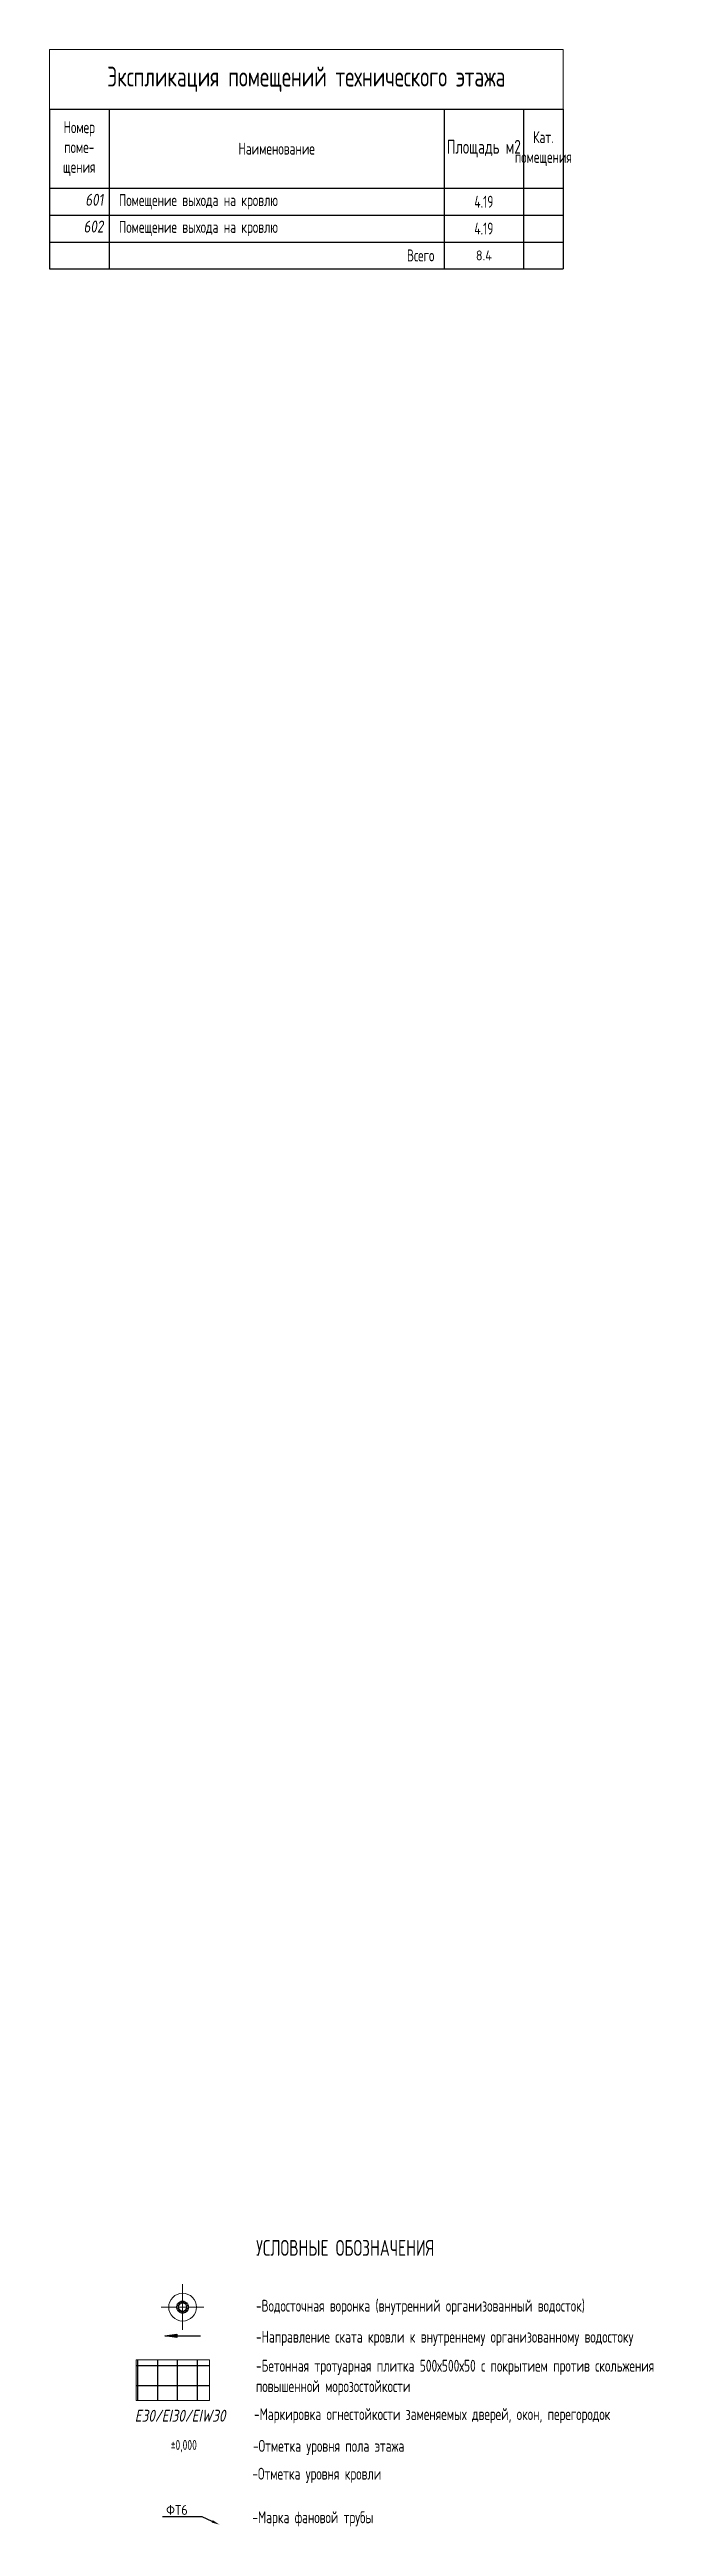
# Model space of a CAD drawing. Header units: millimetres. Extents: x -4447806 to 13389969, y -2188499 to 852203.
# Drawn here: x 4509050 to 4524282, y -604898 to -542435 of the extents above; entities that cross this region are included whole.
import ezdxf
from ezdxf import colors
from ezdxf.entities.mleader import LeaderData, LeaderLine
from ezdxf.math import Vec2, Vec3

# ---------------------------------------------------------------- set-up
doc = ezdxf.new("R2010")
doc.units = ezdxf.units.MM
doc.linetypes.add('CENTER', pattern=[2, 1.25, -0.25, 0.25, -0.25])
for name, color, linetype in [('АР_Кровля дорожки', 245, 'Continuous'), ('АР_Таблицы', 250, 'Continuous'), ('П_Текст', 7, 'Continuous')]:
    doc.layers.add(name, color=color, linetype=linetype)
for name, color, linetype, lineweight in [('АР_Оси', 195, 'Continuous', 9), ('АР_Отметки', 250, 'Continuous', 15), ('АР_тонкая линия', 250, 'Continuous', 0), ('Кровля', 191, 'Continuous', 30), ('перекр 0.3', 181, 'Continuous', 30), ('Текст', 250, 'Continuous', 25)]:
    doc.layers.add(name, color=color, linetype=linetype, lineweight=lineweight)
doc.styles.add('ICOCPEUR', font='isocpeur.ttf')
doc.styles.add('ISOCPEUR', font='isocpeur.ttf', dxfattribs={"width": 0.7})
doc.styles.add('ISOCPEUR_2', font='isocpeur.ttf', dxfattribs={"width": 0.9, "height": 300})
doc.styles.add('Архитект', font='isocpeur.ttf', dxfattribs={"width": 0.8, "oblique": 8})

msp = doc.modelspace()

# ---------------------------------------------------------------- texts
at = {"layer": 'АР_Таблицы', "ltscale": 100, "style": 'ICOCPEUR', "width": 0.7}
msp.add_text('УСЛОВНЫЕ ОБОЗНАЧЕНИЯ', height=400, dxfattribs=at).set_placement((4514261.324, -598072.67))
at = {"layer": 'АР_Таблицы', "color": 18, "ltscale": 100, "true_color": 0x000000, "insert": (4511201.508, -602104.557), "char_height": 300, "width": 409.75275, "attachment_point": 4, "style": 'ICOCPEUR'}
msp.add_mtext('{\\fISOCPEUR|b0|i1|c204|p34;\\W0.8;\\C256;E30/EI30/EIW30}', dxfattribs=at)
at = {"layer": 'АР_Таблицы', "ltscale": 100, "char_height": 300, "attachment_point": 4}
for s, insert, width, style in [('{\\W0.7;-Маркировка огнестойкости заменяемых дверей, окон, перегородок }', (4514206.008, -602104.557), 9152.1085, 'ICOCPEUR'), ('-Отметка уровня пола этажа', (4514179.219, -602905.847), 7500, 'ISOCPEUR'), ('-Отметка уровня кровли', (4514163.942, -603607.554), 7500, 'ISOCPEUR'), ('-Марка фановой трубы', (4514163.942, -604706.688), 7500, 'ISOCPEUR')]:
    msp.add_mtext(s, dxfattribs=dict(at, insert=insert, width=width, style=style))
at = {"layer": 'Текст', "char_height": 300, "attachment_point": 1, "style": 'ISOCPEUR'}
for s, width, insert, line_spacing_factor in [('-Водосточная воронка (внутренний организованный водосток)', 10164.96811, (4514255.083, -599180.584), 1.2), ('-Направление ската кровли к внутреннему организованному водостоку', 10164.96811, (4514255.083, -599962.923), 1.2), ('-Бетонная тротуарная плитка 500х500х50 с покрытием против скольжения повышенной морозостойкости', 11245.79483, (4514255.083, -600693.88), 1.028571)]:
    msp.add_mtext_dynamic_manual_height_columns(s, width=width, gutter_width=12.5, heights=[0], dxfattribs=dict(at, insert=insert, line_spacing_factor=line_spacing_factor))

# ---------------------------------------------------------------- blocks, each defined once
blk = doc.blocks.new('*T1043')
at = {"layer": 'Defpoints', "color": 8, "linetype": 'ByBlock', "lineweight": 0, "ltscale": 25, "transparency": 16777216}
for p, q in [((0, 0), (12955, 0)), ((0, 0), (0, -1500)), ((12955, 0), (12955, -1500))]:
    blk.add_line(p, q, dxfattribs=at)
at = {"layer": 'АР_Таблицы', "color": 0, "linetype": 'ByBlock', "lineweight": 30, "ltscale": 25, "transparency": 16777216}
for p, q in [((0, -1500), (12955, -1500)), ((0, -1500), (0, -5531)), ((1500, -1500), (1500, -5531)), ((9955, -1500), (9955, -5531)), ((11955, -1500), (11955, -5531)), ((12955, -1500), (12955, -5531)), ((0, -3500), (12955, -3500)), ((0, -4177), (12955, -4177)), ((0, -4854), (12955, -4854)), ((0, -5531), (12955, -5531))]:
    blk.add_line(p, q, dxfattribs=at)
at = {"layer": 'АР_Таблицы', "ltscale": 25, "transparency": 16777216}
for s, insert, char_height, width, attachment_point, style in [('Экспликация помещений технического этажа', (6477, -750), 500, 12854.8, 5, 'ISOCPEUR'), ('Номер поме- щения', (750, -2500), 300, 1400, 5, 'ISOCPEUR'), ('Наименование', (5727, -2500), 300, 8354.8, 5, 'ISOCPEUR'), ('Площадь м2', (10955, -2500), 350, 1900, 5, 'ISOCPEUR'), ('Кат. помещения', (12455, -2500), 300, 900, 5, 'ISOCPEUR'), ('601', (1362, -3638), 300, 1223.08, 3, 'Архитект'), ('Помещение выхода на кровлю', (1750, -3838), 300, 7954.8, 4, 'ISOCPEUR'), ('4.19', (10955, -3838), 300, 1500, 5, 'ISOCPEUR'), ('602', (1362, -4315), 300, 1223.08, 3, 'Архитект'), ('Помещение выхода на кровлю', (1750, -4515), 300, 7954.8, 4, 'ISOCPEUR'), ('4.19', (10955, -4515), 300, 1500, 5, 'ISOCPEUR'), ('Всего', (9705, -5192), 300, 7954.8, 6, 'ISOCPEUR'), ('8.4', (10955, -5192), 250, 1980, 5, 'ISOCPEUR_2')]:
    blk.add_mtext(s, dxfattribs=dict(at, insert=insert, char_height=char_height, width=width, attachment_point=attachment_point, style=style))
blk = doc.blocks.new('_DotSmall')
at = {"color": 0, "linetype": 'ByBlock', "const_width": 0.5}
blk.add_lwpolyline([(-0.0625, 0, 1), (0.0625, 0, 1)], format="xyb", close=True, dxfattribs=at)

# ---------------------------------------------------------------- hatches: boundary and pattern name
at = {"layer": 'АР_Кровля дорожки', "ltscale": 120, "true_color": 0x636466}
h = msp.add_hatch(dxfattribs=at)
h.set_pattern_fill('ANSI37', color=251, scale=4000, angle=45, double=1)
h.set_pattern_definition([(90, (4769778.7, -517340.37), (-500, 0), []), (180, (4769778.7, -517340.37), (-3e-14, -500), [])])
h.paths.add_polyline_path([(4511234.008, -600698.557), (4513087.976, -600698.557), (4513087.976, -601718.557), (4511234.008, -601718.557)])
at = {"layer": 'Кровля', "true_color": 0x000000}
h = msp.add_hatch(color=18, dxfattribs=at)
h.dxf.hatch_style = 1
h.paths.add_polyline_path([(4512258.854, -600133.035), (4512258.854, -600044.499), (4511958.854, -600088.767)])

# ---------------------------------------------------------------- linework, layer by layer
at = {"layer": 'АР_Оси', "linetype": 'CENTER', "ltscale": 1000}
for p, q in [((4512405.966, -599943.145), (4512405.966, -598790.608)), ((4512942.968, -599366.877), (4511868.963, -599366.877))]:
    msp.add_line(p, q, dxfattribs=at)
at = {"layer": 'АР_тонкая линия', "color": 18, "ltscale": 100, "true_color": 0x000000, "elevation": 0}
msp.add_lwpolyline([(4511234.008, -600698.557), (4513087.976, -600698.557), (4513087.976, -601718.557), (4511234.008, -601718.557)], close=True, dxfattribs=at)
at = {"layer": 'Кровля', "color": 18, "true_color": 0x000000}
msp.add_line((4511958.854, -600088.767), (4512858.854, -600088.767), dxfattribs=at)
at = {"layer": 'Кровля', "color": 18, "ltscale": 60, "true_color": 0x000000}
msp.add_lwpolyline([(4512258.854, -600044.499), (4512258.854, -600133.035), (4511958.854, -600088.767), (4512258.854, -600044.499)], dxfattribs=at)
at = {"layer": 'перекр 0.3', "color": 3, "lineweight": 18, "flags": 128}
for points in [[(4512293.609, -599370.455), (4512273.607, -599370.455), (4512253.608, -599370.455)], [(4512253.839, -599357.755), (4512273.875, -599357.755), (4512293.923, -599357.755)], [(4512258.5, -599405.342), (4512277.554, -599399.151), (4512296.619, -599392.957)], [(4512297.965, -599335.69), (4512278.941, -599329.509), (4512259.92, -599323.328)], [(4512300.26, -599405.127), (4512281.236, -599411.308), (4512262.215, -599417.489)], [(4512264.054, -599311.318), (4512283.108, -599317.509), (4512302.173, -599323.703)], [(4512277.817, -599449.361), (4512294.022, -599437.587), (4512310.236, -599425.807)], [(4512312.668, -599304.169), (4512296.484, -599292.41), (4512280.302, -599280.654)], [(4512317.496, -599436.231), (4512301.312, -599447.989), (4512285.13, -599459.746)], [(4512287.918, -599270.489), (4512304.124, -599282.263), (4512320.338, -599294.043)], [(4512310.055, -599485.312), (4512321.825, -599469.111), (4512333.602, -599452.902)], [(4512336.13, -599278.787), (4512324.37, -599262.6), (4512312.611, -599246.416)], [(4512343.768, -599460.516), (4512332.008, -599476.703), (4512320.249, -599492.887)], [(4512322.966, -599239.062), (4512334.736, -599255.263), (4512346.513, -599271.471)], [(4512352.07, -599509.429), (4512358.257, -599490.389), (4512364.445, -599471.342)], [(4512366.045, -599261.79), (4512359.861, -599242.757), (4512353.678, -599223.728)], [(4512376.494, -599475.359), (4512370.31, -599494.392), (4512364.127, -599513.421)], [(4512365.778, -599219.871), (4512371.965, -599238.911), (4512378.153, -599257.958)], [(4512399.616, -599254.642), (4512399.616, -599234.623), (4512399.616, -599214.609)], [(4512399.616, -599519.145), (4512399.616, -599499.131), (4512399.616, -599479.111)], [(4512412.316, -599214.609), (4512412.316, -599234.623), (4512412.316, -599254.642)], [(4512412.316, -599479.111), (4512412.316, -599499.131), (4512412.316, -599519.145)], [(4512433.778, -599257.958), (4512439.967, -599238.911), (4512446.153, -599219.871)], [(4512447.805, -599513.421), (4512441.622, -599494.392), (4512435.438, -599475.359)], [(4512458.254, -599223.728), (4512452.071, -599242.757), (4512445.887, -599261.79)], [(4512447.486, -599471.342), (4512453.675, -599490.389), (4512459.861, -599509.429)], [(4512465.419, -599271.471), (4512477.195, -599255.263), (4512488.966, -599239.062)], [(4512491.682, -599492.887), (4512479.924, -599476.703), (4512468.164, -599460.516)], [(4512499.32, -599246.416), (4512487.562, -599262.6), (4512475.802, -599278.787)], [(4512478.33, -599452.902), (4512490.106, -599469.111), (4512501.877, -599485.312)], [(4512491.594, -599294.043), (4512507.808, -599282.263), (4512524.013, -599270.489)], [(4512526.801, -599459.746), (4512510.619, -599447.989), (4512494.436, -599436.231)], [(4512531.629, -599280.654), (4512515.448, -599292.41), (4512499.264, -599304.169)], [(4512501.695, -599425.807), (4512517.909, -599437.587), (4512534.115, -599449.361)], [(4512509.759, -599323.703), (4512528.824, -599317.509), (4512547.878, -599311.318)], [(4512549.716, -599417.489), (4512530.695, -599411.308), (4512511.672, -599405.127)], [(4512552.011, -599323.328), (4512532.99, -599329.509), (4512513.967, -599335.69)], [(4512515.313, -599392.957), (4512534.378, -599399.151), (4512553.432, -599405.342)], [(4512518.009, -599357.755), (4512538.057, -599357.755), (4512558.093, -599357.755)], [(4512558.324, -599370.455), (4512538.324, -599370.455), (4512518.323, -599370.455)]]:
    msp.add_lwpolyline(points, dxfattribs=at)
at = {"layer": 'перекр 0.3', "color": 3, "lineweight": 18}
for radius, start, end in [(350, 0, 180), (350, 180, 0), (152.4, 181.34518073, 194.61946), (152.4, 163.39620752, 176.56835755), (152.4, 199.39620751, 212.76774999), (152.4, 145.54429941, 158.61946), (152.4, 217.54429942, 230.99867429), (152.4, 127.77497888, 140.76775), (112.414, 175.34537062, 180), (112.414, 180, 181.82380764), (112.414, 193.41475348, 199.89300146), (112.414, 157.41475349, 163.89300147), (101.6, 0, 180), (101.6, 180, 0), (112.414, 211.61607262, 218.09382576), (112.414, 139.61607262, 146.09382576), (152.4, 235.77497887, 249.28958684), (152.4, 110.0656934, 122.99867428), (112.414, 229.92952744, 236.40666913), (112.414, 121.92952745, 128.40666913), (152.4, 254.06569341, 267.61198455), (112.414, 248.32433107, 254.80097817), (152.4, 92.38801545, 105.28958685), (112.414, 104.32433105, 110.80097817), (112.414, 86.76177088, 93.23822912), (112.414, 266.76177088, 273.23822912), (152.4, 74.71041315, 87.61198455), (152.4, 272.38801545, 285.93430659), (112.414, 69.19902183, 75.67566895), (112.414, 285.19902183, 291.67566893), (152.4, 57.00132572, 69.9343066), (152.4, 290.71041316, 304.22502113), (112.414, 51.59333087, 58.07047255), (112.414, 303.59333087, 310.07047256), (112.414, 33.90617424, 40.38392738), (112.414, 321.90617424, 328.38392738), (152.4, 39.23225, 52.22502112), (152.4, 309.00132571, 322.45570058), (112.414, 16.10699853, 22.58524651), (112.414, 340.10699854, 346.58524652), (112.414, 0, 4.65462938), (112.414, 358.17619236, 0), (152.4, 21.38054, 34.45570059), (152.4, 327.23225001, 340.60379249), (152.4, 3.43164245, 16.60379248), (152.4, 345.38054, 358.65481927)]:
    msp.add_arc((4512405.966, -599366.877), radius, start, end, dxfattribs=at)

# ---------------------------------------------------------------- block references
msp.add_blockref('*T1043', (4509050.367, -542434.508))

msp.set_redraw_order([(e.dxf.handle, doc.entitydb.next_handle()) for e in msp.query("TEXT MTEXT ATTDEF DIMENSION ARC_DIMENSION")])  # texts and dimensions are drawn at this point

# ---------------------------------------------------------------- leaders
at = {"layer": 'АР_Отметки'}
ml = msp.add_multileader_mtext('Standard', dxfattribs=at)
ml.set_content('%%P0,000', color=256, style='ISOCPEUR')
ml.set_leader_properties(color=256, linetype='Continuous', lineweight=-1)
ml.set_arrow_properties(name='DOTSMALL')
ml.build(insert=Vec2(0, 0))
ml.multileader.update_dxf_attribs({"has_text_frame": 1, "text_left_attachment_type": 4, "text_right_attachment_type": 4, "dogleg_length": 100, "arrow_head_size": 180})
ctx = ml.context
ctx.base_point, ctx.char_height, ctx.arrow_head_size, ctx.landing_gap_size, ctx.plane_origin = Vec3(4512057.738, -603050.341), 250, 180, 50, Vec3(4511976.345, -604317.905)
ctx.left_attachment, ctx.right_attachment = 4, 4
notes = []
notes.append((ctx, [(0, (0, 0, 0), (0, 0), (1, 0), 1, [])]))
ctx.mtext.insert, ctx.mtext.width, ctx.mtext.line_spacing_style, ctx.mtext.flow_direction = Vec3(4512107.738, -602717.008), 852.69703, 2, 5
at = {"layer": 'П_Текст', "lineweight": 5}
ml = msp.add_multileader_mtext('Standard', dxfattribs=at)
ml.set_content('ФТ6', color=256, style='ISOCPEUR_2')
ml.set_leader_properties()
ml.build(insert=Vec2(0, 0))
ml.multileader.update_dxf_attribs({"text_left_attachment_type": 6, "text_right_attachment_type": 6, "dogleg_length": 374, "arrow_head_size": 200})
ctx = ml.context
ctx.base_point, ctx.char_height, ctx.arrow_head_size, ctx.landing_gap_size, ctx.plane_origin = Vec3(4511971.471, -604655.991), 250, 200, 20, Vec3(4523109.081, -609710.504)
ctx.left_attachment, ctx.right_attachment = 6, 6
notes.append((ctx, [(1, (1, 1, 0), (4512902.971, -604655.991), (-1, 0), 374, [(0, [(4513335.515, -604851.353)], 0, [])])]))
ctx.mtext.insert, ctx.mtext.width, ctx.mtext.flow_direction = Vec3(4511991.471, -604355.991), 5515.85849, 5
for ctx, leaders in notes:
    for number, flags, end, landing, length, lines in leaders:
        leader = LeaderData()
        leader.index, (leader.has_last_leader_line, leader.has_dogleg_vector, leader.attachment_direction) = number, flags
        leader.last_leader_point, leader.dogleg_vector, leader.dogleg_length = Vec3(end), Vec3(landing), length
        for number, points, colour, breaks in lines:
            line = LeaderLine()
            line.index, line.vertices, line.color, line.breaks = number, Vec3.list(points), colors.encode_raw_color(colour), breaks
            leader.lines.append(line)
        ctx.leaders.append(leader)

doc.saveas('drawing.dxf')
